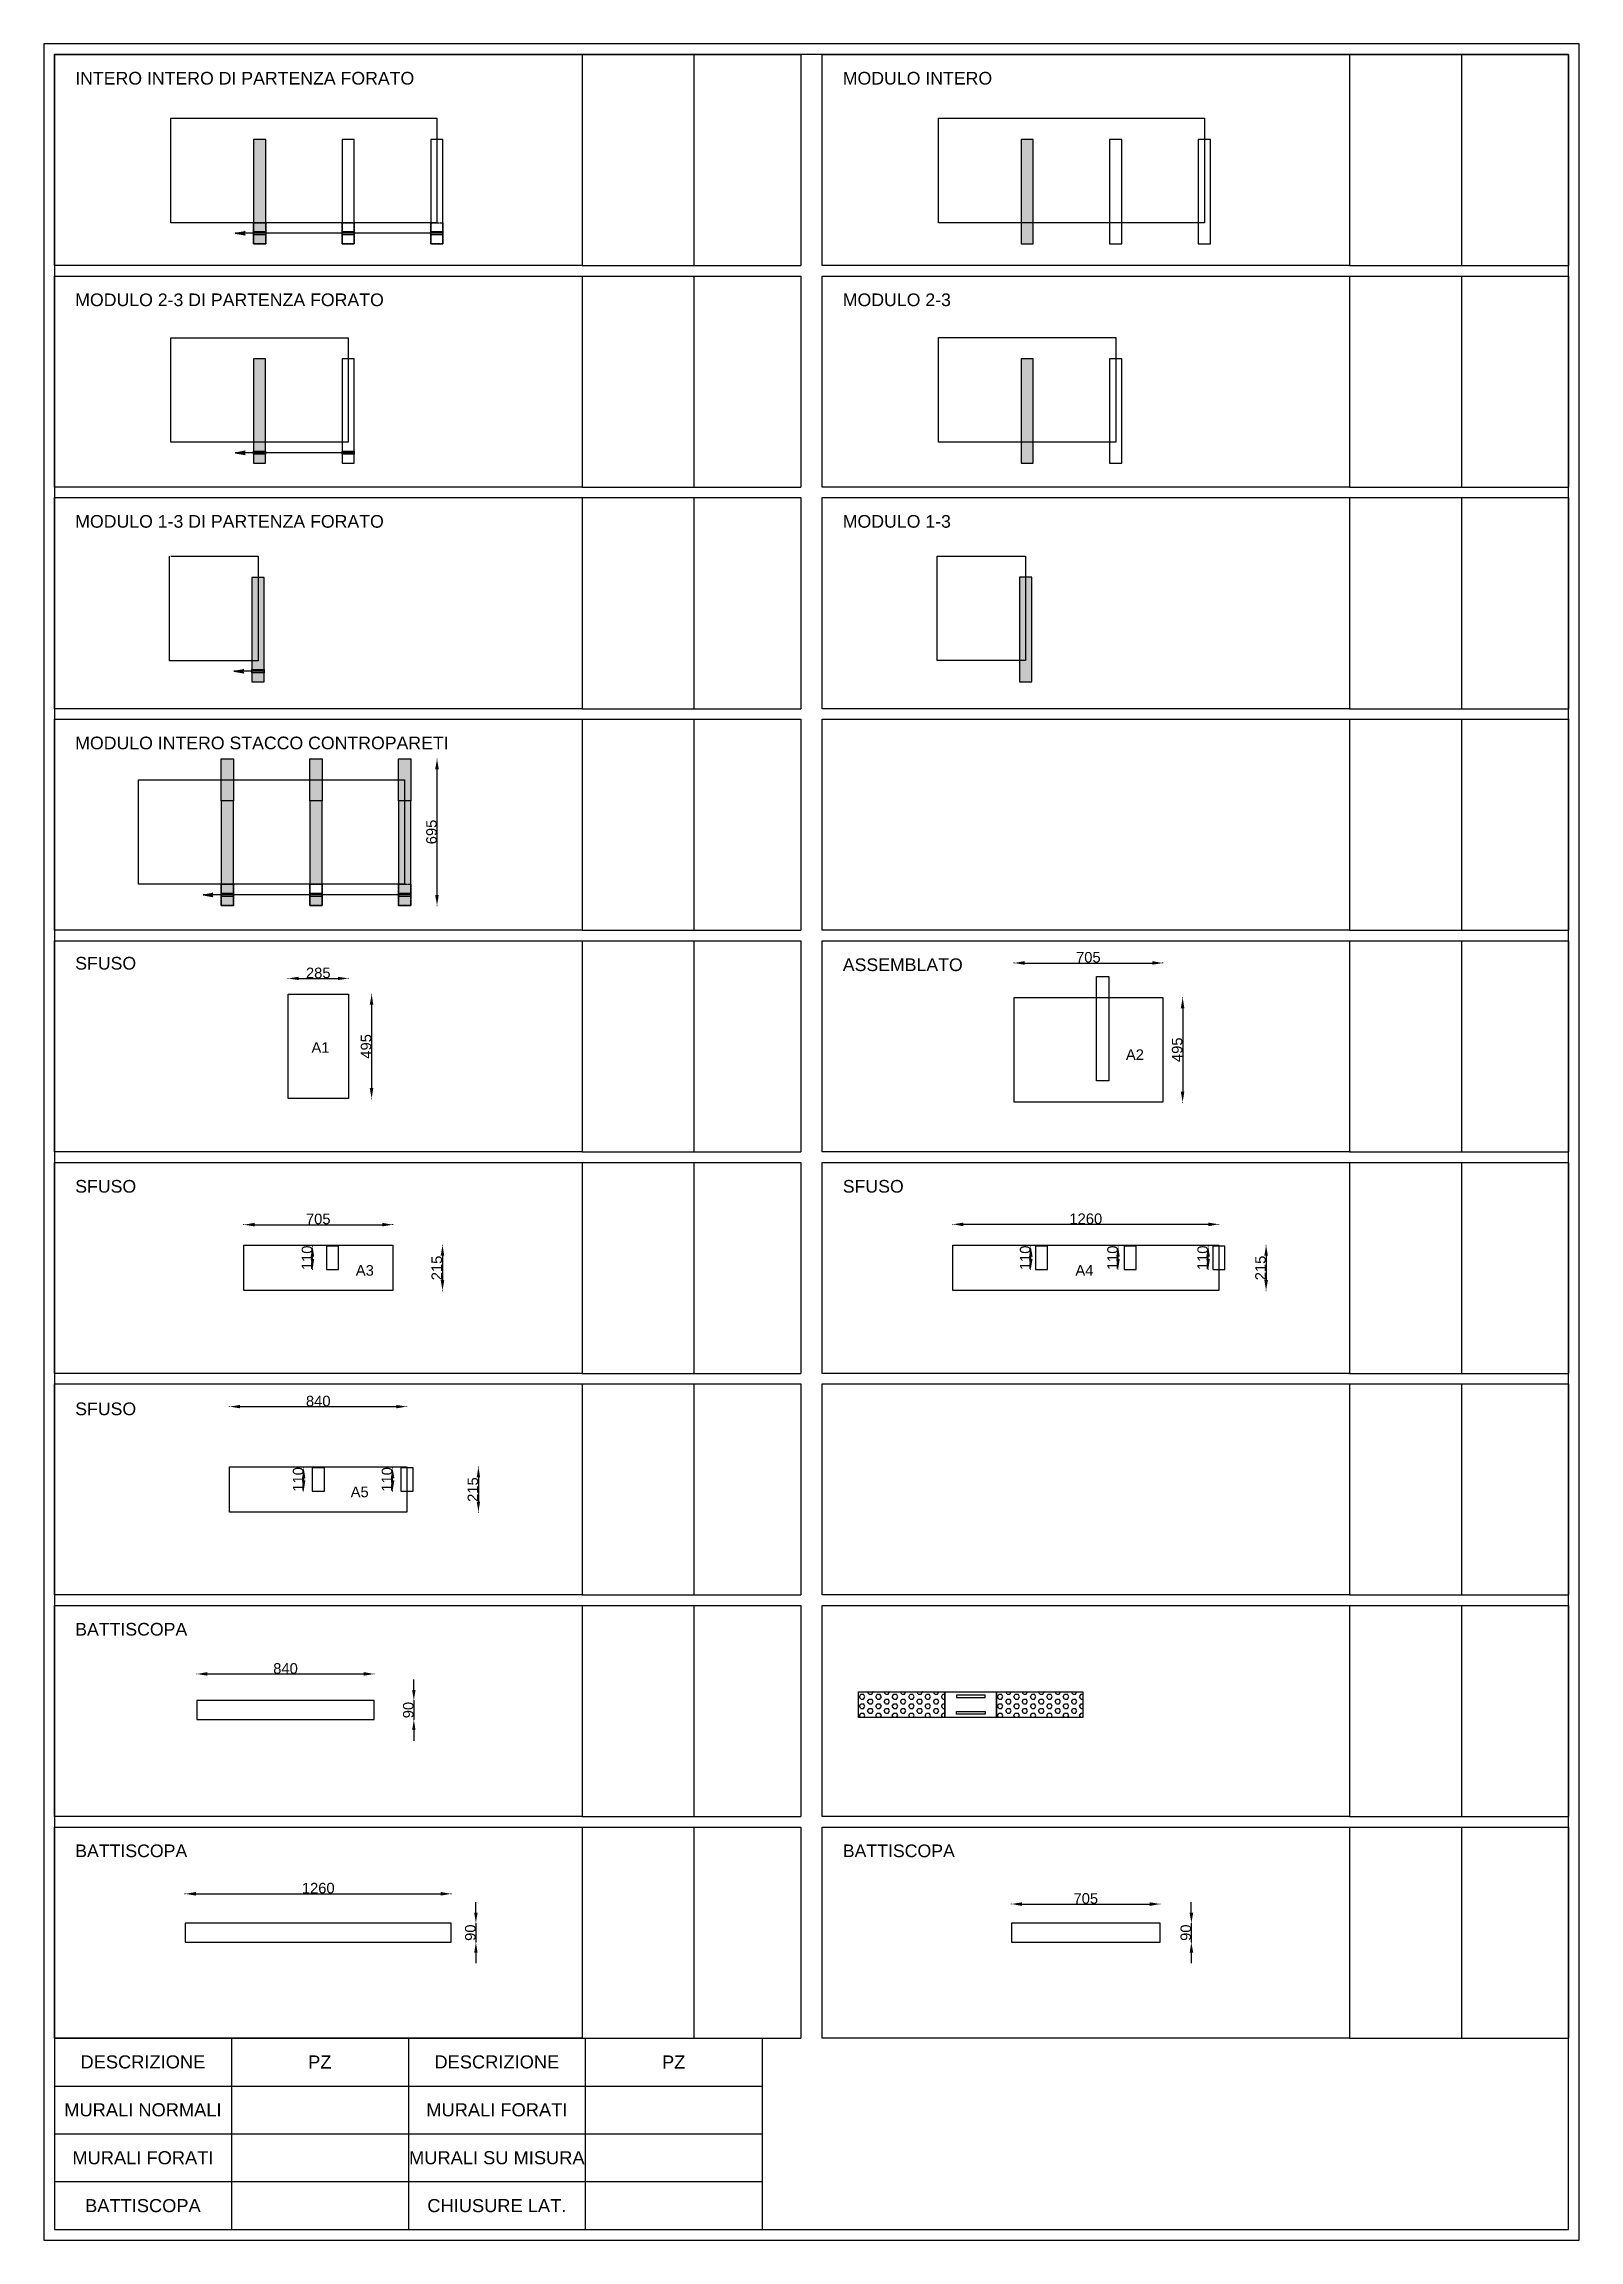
# Model space of a CAD drawing. Header units: millimetres. Extents: x -69675 to 28058, y -18677 to 10388.
# Drawn here: x 12447 to 19721, y -18677 to -8271 of the extents above; entities that cross this region are included whole.
import ezdxf

# ---------------------------------------------------------------- set-up
doc = ezdxf.new("R2010")
doc.units = ezdxf.units.MM
doc.linetypes.add('ACAD_ISO02W100', pattern=[15, 12, -3])
for name, color, linetype, true_color in [('- ACCESSORI', 7, 'Continuous', 0x242424), ('BATTISCOPA', 7, 'Continuous', 0x903373), ('DUETERZI', 7, 'Continuous', 0x009fdf), ('INTERI', 7, 'Continuous', 0x00b51a), ('MURALI', 7, 'Continuous', 0x766a5e), ('PEZZI SU MISURA', 7, 'Continuous', 0xbb1e10), ('UNTERZO', 7, 'Continuous', 0xd40f7d)]:
    doc.layers.add(name, color=color, linetype=linetype, true_color=true_color)
for name, color, linetype in [('- QUOTE', 7, 'Continuous'), ('DISTINTA PRODUZIONE', 7, 'Continuous'), ('MURALI CLIENTE', 8, 'ACAD_ISO02W100')]:
    doc.layers.add(name, color=color, linetype=linetype)
doc.styles.get("Standard").update_dxf_attribs({"font": 'arial.ttf'})
doc.dimstyles.new('ISO-25', dxfattribs={"dimtxt": 50, "dimasz": 50, "dimexe": 1.25, "dimexo": 0.625, "dimtad": 1, "dimdec": 0, "dimtxsty": 'Standard', "dimcen": 2.5, "dimadec": 0, "dimazin": 0, "dimtfac": 1, "dimtdec": 0, "dimtmove": 0, "dimatfit": 3, "dimfxl": 1, "dimfxlon": 1, "dimarcsym": 0})

msp = doc.modelspace()

# ---------------------------------------------------------------- texts
at = {"layer": 'DISTINTA PRODUZIONE', "attachment_point": 1}
for s, width, insert, char_height in [('INTERO INTERO DI PARTENZA FORATO', 2253.206, (12595.5, -8403.1), 60), ('MODULO INTERO', 2253.206, (16232.5, -8403.1), 60), ('MODULO 2-3 DI PARTENZA FORATO', 2253.206, (12595.5, -9453.1), 60), ('MODULO 2-3', 2253.206, (16232.5, -9453.1), 60), ('MODULO 1-3 DI PARTENZA FORATO', 2253.206, (12595.5, -10503.1), 60), ('MODULO 1-3', 2253.206, (16232.5, -10503.1), 60), ('MODULO INTERO STACCO CONTROPARETI', 2253.206, (12595.5, -11553.1), 60), ('SFUSO', 2253.206, (12595.5, -12596.9), 60), ('ASSEMBLATO', 2253.206, (16232.5, -12604), 60), ('A1', 389.083, (13715, -13001.2), 50), ('A2', 389.083, (17574, -13035.1), 50), ('A2', 389.083, (17574, -13035.1), 50), ('SFUSO', 2253.206, (12595.5, -13654), 60), ('SFUSO', 2253.206, (16232.5, -13654), 60), ('A3', 389.083, (13925, -14057.3), 50), ('A3', 389.083, (13925, -14057.3), 50), ('A4', 389.083, (17334.7, -14057.3), 50), ('A4', 389.083, (17334.7, -14057.3), 50), ('SFUSO', 2253.206, (12595.5, -14708.5), 60), ('A5', 389.083, (13900.7, -15107.3), 50), ('A5', 389.083, (13900.7, -15107.3), 50), ('BATTISCOPA', 2253.206, (12595.5, -15752.9), 60), ('BATTISCOPA', 2253.206, (12595.5, -16802.9), 60), ('BATTISCOPA', 2253.206, (16232.5, -16802.9), 60)]:
    msp.add_mtext_dynamic_manual_height_columns(s, width=width, gutter_width=1550.9, heights=[0], dxfattribs=dict(at, insert=insert, char_height=char_height))

# ---------------------------------------------------------------- blocks, each defined once
blk = doc.blocks.new('INTERO FORATO')
at = {"layer": 'MURALI', "transparency": 33554470}
h = blk.add_hatch(color=256, dxfattribs=at)
h.dxf.hatch_style = 1
h.paths.add_polyline_path([(449, -100), (420, -100), (420, -495), (391, -495), (391, -595), (449, -595)])
h.paths.add_polyline_path([(420, -100), (391, -100), (391, -495), (420, -495)])
at = {"layer": 'MURALI', "true_color": 0x636466, "transparency": 33554687}
h = blk.add_hatch(color=251, dxfattribs=at)
h.dxf.hatch_style = 1
h.paths.add_polyline_path([(342, -545), (305, -545), (352, -553)])
h.paths.add_polyline_path([(352, -537), (305, -545), (342, -545)])
blk.add_lwpolyline([(0, 0), (1260, 0), (1260, -495), (0, -495), (0, 0)])
at = {"layer": 'MURALI'}
for points in [[(391, -100), (391, -595), (449, -595), (449, -100), (391, -100)], [(811, -100), (811, -595), (869, -595), (869, -100), (811, -100)], [(1231, -100), (1231, -595), (1289, -595), (1289, -100), (1231, -100)]]:
    blk.add_lwpolyline(points, dxfattribs=at)
at = {"layer": 'MURALI', "color": 251, "true_color": 0x636466}
for points in [[(305, -545), (352, -537)], [(1289, -545), (305, -545)], [(305, -545), (352, -553)], [(352, -537), (342, -545), (352, -553)]]:
    blk.add_lwpolyline(points, dxfattribs=at)
at = {"layer": 'MURALI'}
for points in [[(391, -537), (449, -537), (449, -553), (391, -553)], [(811, -537), (869, -537), (869, -553), (811, -553)], [(1231, -537), (1289, -537), (1289, -553), (1231, -553)]]:
    blk.add_lwpolyline(points, close=True, dxfattribs=at)
at = {"layer": 'MURALI CLIENTE'}
for points in [[(391, -495), (449, -495), (449, -595), (391, -595)], [(811, -495), (869, -495), (869, -595), (811, -595)], [(1231, -495), (1289, -495), (1289, -595), (1231, -595)]]:
    blk.add_lwpolyline(points, close=True, dxfattribs=at)
blk = doc.blocks.new('2-3 FORATO')
at = {"true_color": 0x636466}
h = blk.add_hatch(color=251, dxfattribs=at)
h.dxf.hatch_style = 1
h.paths.add_polyline_path([(-186, -13436), (-223, -13436), (-176, -13444)])
h.paths.add_polyline_path([(-176, -13427), (-223, -13436), (-186, -13436)])
at = {"layer": 'MURALI', "transparency": 33554470}
h = blk.add_hatch(color=256, dxfattribs=at)
h.dxf.hatch_style = 1
h.paths.add_polyline_path([(-137, -13486), (-79, -13486)], flags=17)
h.paths.add_polyline_path([(-137, -13486), (-79, -13486), (-79, -12991), (-137, -12991)])
blk.add_lwpolyline([(-528, -12891), (312, -12891), (312, -13386), (-528, -13386), (-528, -12891)])
at = {"color": 251, "true_color": 0x636466}
for points in [[(-223, -13436), (-176, -13427)], [(341, -13436), (-223, -13436)], [(-223, -13436), (-176, -13444)], [(-176, -13427), (-186, -13436), (-176, -13444)]]:
    blk.add_lwpolyline(points, dxfattribs=at)
for points in [[(-137, -13428), (-79, -13428), (-79, -13443), (-137, -13443)], [(283, -13428), (341, -13428), (341, -13443), (283, -13443)]]:
    blk.add_lwpolyline(points, close=True)
at = {"layer": 'MURALI'}
for points in [[(-137, -12991), (-137, -13486), (-79, -13486), (-79, -12991), (-137, -12991)], [(283, -12991), (283, -13486), (341, -13486), (341, -12991), (283, -12991)]]:
    blk.add_lwpolyline(points, dxfattribs=at)
blk = doc.blocks.new('1-3 FORATO')
at = {"true_color": 0x636466}
h = blk.add_hatch(color=251, dxfattribs=at)
h.dxf.hatch_style = 1
h.paths.add_polyline_path([(1041, -13467), (1004, -13467), (1051, -13476)])
h.paths.add_polyline_path([(1051, -13459), (1004, -13467), (1041, -13467)])
at = {"layer": 'MURALI', "transparency": 33554470}
h = blk.add_hatch(color=256, dxfattribs=at)
h.dxf.hatch_style = 1
h.paths.add_polyline_path([(1090, -13518), (1148, -13518), (1148, -13023), (1119, -13023), (1119, -13418), (1090, -13418)])
h.paths.add_polyline_path([(1119, -13023), (1090, -13023), (1090, -13418), (1119, -13418)], flags=17)
blk.add_lwpolyline([(706, -12923), (1119, -12923), (1119, -13418), (699, -13418), (699, -12923)])
at = {"color": 251, "true_color": 0x636466}
for points in [[(1004, -13467), (1051, -13459)], [(1148, -13467), (1004, -13467)], [(1004, -13467), (1051, -13476)], [(1051, -13459), (1041, -13467), (1051, -13476)]]:
    blk.add_lwpolyline(points, dxfattribs=at)
blk.add_lwpolyline([(1090, -13460), (1148, -13460), (1148, -13475), (1090, -13475)], close=True)
at = {"layer": 'MURALI'}
blk.add_lwpolyline([(1090, -13023), (1090, -13518), (1148, -13518), (1148, -13023), (1090, -13023)], dxfattribs=at)
blk = doc.blocks.new('*T18')
at = {"layer": 'DISTINTA PRODUZIONE', "color": 0, "linetype": 'ByBlock', "lineweight": -2, "transparency": 16777216}
for p, q in [((0, 0), (1037, 0)), ((0, 0), (0, -1000)), ((530, 0), (530, -1000)), ((1037, 0), (1037, -1000)), ((0, -1000), (1037, -1000))]:
    blk.add_line(p, q, dxfattribs=at)
blk = doc.blocks.new('*T19')
at = {"layer": 'DISTINTA PRODUZIONE', "color": 0, "linetype": 'ByBlock', "lineweight": -2, "transparency": 16777216}
for p, q in [((0, 0), (1037, 0)), ((0, 0), (0, -1000)), ((530, 0), (530, -1000)), ((1037, 0), (1037, -1000)), ((0, -1000), (1037, -1000))]:
    blk.add_line(p, q, dxfattribs=at)
blk = doc.blocks.new('*T20')
at = {"layer": 'DISTINTA PRODUZIONE', "color": 0, "linetype": 'ByBlock', "lineweight": -2, "transparency": 16777216}
for p, q in [((0, 0), (1037, 0)), ((0, 0), (0, -1000)), ((530, 0), (530, -1000)), ((1037, 0), (1037, -1000)), ((0, -1000), (1037, -1000))]:
    blk.add_line(p, q, dxfattribs=at)
blk = doc.blocks.new('DUETERZI')
at = {"layer": 'MURALI', "transparency": 33554470}
h = blk.add_hatch(color=256, dxfattribs=at)
h.dxf.hatch_style = 1
h.paths.add_polyline_path([(377, -595), (435, -595)], flags=17)
h.paths.add_polyline_path([(377, -595), (435, -595), (435, -100), (377, -100)])
blk.add_lwpolyline([(-14, 0), (826, 0), (826, -495), (-14, -495), (-14, 0)])
at = {"layer": 'MURALI'}
for points in [[(377, -100), (377, -595), (435, -595), (435, -100), (377, -100)], [(797, -100), (797, -595), (855, -595), (855, -100), (797, -100)]]:
    blk.add_lwpolyline(points, dxfattribs=at)
blk = doc.blocks.new('UNTERZO')
at = {"layer": 'MURALI', "transparency": 33554470}
h = blk.add_hatch(color=256, dxfattribs=at)
h.dxf.hatch_style = 1
h.paths.add_polyline_path([(384, -595), (442, -595), (442, -100), (413, -100), (413, -495), (384, -495)])
h.paths.add_polyline_path([(413, -100), (384, -100), (384, -495), (413, -495)], flags=17)
blk.add_lwpolyline([(-7, 0), (413, 0), (413, -495), (-7, -495), (-7, 0)])
at = {"layer": 'MURALI'}
blk.add_lwpolyline([(384, -100), (384, -595), (442, -595), (442, -100), (384, -100)], dxfattribs=at)
blk = doc.blocks.new('INTERO')
at = {"layer": 'MURALI', "transparency": 33554470}
h = blk.add_hatch(color=256, dxfattribs=at)
h.dxf.hatch_style = 1
h.paths.add_polyline_path([(428, -100), (399, -100), (399, -495), (370, -495), (370, -595), (428, -595)])
h.paths.add_polyline_path([(399, -100), (370, -100), (370, -495), (399, -495)])
blk.add_lwpolyline([(-21, 0), (1239, 0), (1239, -495), (-21, -495), (-21, 0)])
at = {"layer": 'MURALI'}
for points in [[(370, -100), (370, -595), (428, -595), (428, -100), (370, -100)], [(790, -100), (790, -595), (848, -595), (848, -100), (790, -100)], [(1210, -100), (1210, -595), (1268, -595), (1268, -100), (1210, -100)]]:
    blk.add_lwpolyline(points, dxfattribs=at)
blk = doc.blocks.new('*T21')
at = {"layer": 'DISTINTA PRODUZIONE', "color": 0, "linetype": 'ByBlock', "lineweight": -2, "transparency": 16777216}
for p, q in [((0, 0), (1037, 0)), ((0, 0), (0, -1000)), ((530, 0), (530, -1000)), ((1037, 0), (1037, -1000)), ((0, -1000), (1037, -1000))]:
    blk.add_line(p, q, dxfattribs=at)
blk = doc.blocks.new('*T22')
at = {"layer": 'DISTINTA PRODUZIONE', "color": 0, "linetype": 'ByBlock', "lineweight": -2, "transparency": 16777216}
for p, q in [((0, 0), (1037, 0)), ((0, 0), (0, -1000)), ((530, 0), (530, -1000)), ((1037, 0), (1037, -1000)), ((0, -1000), (1037, -1000))]:
    blk.add_line(p, q, dxfattribs=at)
blk = doc.blocks.new('*T23')
at = {"layer": 'DISTINTA PRODUZIONE', "color": 0, "linetype": 'ByBlock', "lineweight": -2, "transparency": 16777216}
for p, q in [((0, 0), (1037, 0)), ((0, 0), (0, -1000)), ((530, 0), (530, -1000)), ((1037, 0), (1037, -1000)), ((0, -1000), (1037, -1000))]:
    blk.add_line(p, q, dxfattribs=at)
blk = doc.blocks.new('*T24')
at = {"layer": 'DISTINTA PRODUZIONE', "color": 0, "linetype": 'ByBlock', "lineweight": -2, "transparency": 16777216}
for p, q in [((0, 0), (1037, 0)), ((0, 0), (0, -1000)), ((530, 0), (530, -1000)), ((1037, 0), (1037, -1000)), ((0, -1000), (1037, -1000))]:
    blk.add_line(p, q, dxfattribs=at)
blk = doc.blocks.new('*T25')
at = {"layer": 'DISTINTA PRODUZIONE', "color": 0, "linetype": 'ByBlock', "lineweight": -2, "transparency": 16777216}
for p, q in [((0, 0), (1037, 0)), ((0, 0), (0, -1000)), ((530, 0), (530, -1000)), ((1037, 0), (1037, -1000)), ((0, -1000), (1037, -1000))]:
    blk.add_line(p, q, dxfattribs=at)
blk = doc.blocks.new('*T26')
at = {"layer": 'DISTINTA PRODUZIONE', "color": 0, "linetype": 'ByBlock', "lineweight": -2, "transparency": 16777216}
for p, q in [((0, 0), (1037, 0)), ((0, 0), (0, -1000)), ((530, 0), (530, -1000)), ((1037, 0), (1037, -1000)), ((0, -1000), (1037, -1000))]:
    blk.add_line(p, q, dxfattribs=at)
at = {"layer": 'DISTINTA PRODUZIONE', "color": 0, "transparency": 16777216, "insert": (528, -2), "char_height": 4.5, "width": 526.77, "attachment_point": 3}
blk.add_mtext('1', dxfattribs=at)
blk = doc.blocks.new('*T27')
at = {"layer": 'DISTINTA PRODUZIONE', "color": 0, "linetype": 'ByBlock', "lineweight": -2, "transparency": 16777216}
for p, q in [((0, 0), (1037, 0)), ((0, 0), (0, -1000)), ((530, 0), (530, -1000)), ((1037, 0), (1037, -1000)), ((0, -1000), (1037, -1000))]:
    blk.add_line(p, q, dxfattribs=at)
blk = doc.blocks.new('*T28')
at = {"layer": 'DISTINTA PRODUZIONE', "color": 0, "linetype": 'ByBlock', "lineweight": -2, "transparency": 16777216}
for p, q in [((0, 0), (1037, 0)), ((0, 0), (0, -1000)), ((530, 0), (530, -1000)), ((1037, 0), (1037, -1000)), ((0, -1000), (1037, -1000))]:
    blk.add_line(p, q, dxfattribs=at)
blk = doc.blocks.new('*T29')
at = {"layer": 'DISTINTA PRODUZIONE', "color": 0, "linetype": 'ByBlock', "lineweight": -2, "transparency": 16777216}
for p, q in [((0, 0), (1037, 0)), ((0, 0), (0, -1000)), ((530, 0), (530, -1000)), ((1037, 0), (1037, -1000)), ((0, -1000), (1037, -1000))]:
    blk.add_line(p, q, dxfattribs=at)
blk = doc.blocks.new('*T30')
at = {"layer": 'DISTINTA PRODUZIONE', "color": 0, "linetype": 'ByBlock', "lineweight": -2, "transparency": 16777216}
for p, q in [((0, 0), (1037, 0)), ((0, 0), (0, -1000)), ((530, 0), (530, -1000)), ((1037, 0), (1037, -1000)), ((0, -1000), (1037, -1000))]:
    blk.add_line(p, q, dxfattribs=at)
blk = doc.blocks.new('*T31')
at = {"layer": 'DISTINTA PRODUZIONE', "color": 0, "linetype": 'ByBlock', "lineweight": -2, "transparency": 16777216}
for p, q in [((0, 0), (1037, 0)), ((0, 0), (0, -1000)), ((530, 0), (530, -1000)), ((1037, 0), (1037, -1000)), ((0, -1000), (1037, -1000))]:
    blk.add_line(p, q, dxfattribs=at)
blk = doc.blocks.new('*T32')
at = {"layer": 'DISTINTA PRODUZIONE', "color": 0, "linetype": 'ByBlock', "lineweight": -2, "transparency": 16777216}
for p, q in [((0, 0), (1037, 0)), ((0, 0), (0, -1000)), ((530, 0), (530, -1000)), ((1037, 0), (1037, -1000)), ((0, -1000), (1037, -1000))]:
    blk.add_line(p, q, dxfattribs=at)
blk = doc.blocks.new('*T34')
at = {"layer": 'DISTINTA PRODUZIONE', "color": 0, "linetype": 'ByBlock', "lineweight": -2, "transparency": 16777216}
for p, q in [((0, 0), (1037, 0)), ((0, 0), (0, -1000)), ((530, 0), (530, -1000)), ((1037, 0), (1037, -1000)), ((0, -1000), (1037, -1000))]:
    blk.add_line(p, q, dxfattribs=at)
blk = doc.blocks.new('*T35')
at = {"layer": 'DISTINTA PRODUZIONE', "color": 0, "linetype": 'ByBlock', "lineweight": -2, "transparency": 16777216}
for p, q in [((0, 0), (3353, 0)), ((0, 0), (0, -907)), ((838, 0), (838, -907)), ((1677, 0), (1677, -907)), ((2515, 0), (2515, -907)), ((3353, 0), (3353, -907)), ((0, -227), (3353, -227)), ((0, -453), (3353, -453)), ((0, -680), (3353, -680)), ((0, -907), (3353, -907))]:
    blk.add_line(p, q, dxfattribs=at)
at = {"layer": 'DISTINTA PRODUZIONE', "color": 0, "transparency": 16777216, "width": 834.57, "attachment_point": 5}
for s, insert, char_height in [('DESCRIZIONE', (419, -113), 61.95), ('PZ', (1257, -113), 61.9), ('DESCRIZIONE', (2096, -113), 61.95), ('PZ', (2934, -113), 61.9), ('MURALI NORMALI', (419, -340), 61.95), ('MURALI FORATI', (2096, -340), 61.95), ('MURALI FORATI', (419, -567), 61.95), ('MURALI SU MISURA', (2096, -567), 61.95), ('BATTISCOPA', (419, -794), 61.9), ('CHIUSURE LAT.', (2096, -794), 61.95)]:
    blk.add_mtext(s, dxfattribs=dict(at, insert=insert, char_height=char_height))
blk = doc.blocks.new('*T36')
at = {"layer": 'DISTINTA PRODUZIONE', "color": 0, "linetype": 'ByBlock', "lineweight": -2, "transparency": 16777216}
for p, q in [((0, 0), (1037, 0)), ((0, 0), (0, -1000)), ((530, 0), (530, -1000)), ((1037, 0), (1037, -1000)), ((0, -1000), (1037, -1000))]:
    blk.add_line(p, q, dxfattribs=at)
blk = doc.blocks.new('*T38')
at = {"layer": 'DISTINTA PRODUZIONE', "color": 0, "linetype": 'ByBlock', "lineweight": -2, "transparency": 16777216}
for p, q in [((0, 0), (1037, 0)), ((0, 0), (0, -1000)), ((530, 0), (530, -1000)), ((1037, 0), (1037, -1000)), ((0, -1000), (1037, -1000))]:
    blk.add_line(p, q, dxfattribs=at)
blk = doc.blocks.new('*D50')
at = {"layer": '- QUOTE', "color": 0, "lineweight": -2, "transparency": 16777216}
for p, q in [((13605, -12700), (13605, -12698)), ((13655, -12699), (13840, -12699)), ((13890, -12700), (13890, -12698))]:
    blk.add_line(p, q, dxfattribs=at)
at = {"layer": '- QUOTE', "color": 0, "transparency": 16777216}
for points in [[(13655, -12691), (13655, -12707), (13605, -12699)], [(13840, -12691), (13840, -12707), (13890, -12699)]]:
    blk.add_solid(points, dxfattribs=at)
at = {"layer": 'Defpoints', "color": 0, "transparency": 16777216}
for p in [(13605, -12773), (13890, -12699), (13890, -12773)]:
    blk.add_point(p, dxfattribs=at)
at = {"layer": '- QUOTE', "color": 0, "transparency": 16777216, "insert": (13747, -12673), "char_height": 50, "attachment_point": 5}
blk.add_mtext('285', dxfattribs=at)
blk = doc.blocks.new('*D51')
at = {"layer": '- QUOTE', "color": 0, "lineweight": -2, "transparency": 16777216}
for p, q in [((13999, -12773), (14001, -12773)), ((14000, -12823), (14000, -13218)), ((13999, -13268), (14001, -13268))]:
    blk.add_line(p, q, dxfattribs=at)
at = {"layer": '- QUOTE', "color": 0, "transparency": 16777216}
for points in [[(13991, -12823), (14008, -12823), (14000, -12773)], [(13991, -13218), (14008, -13218), (14000, -13268)]]:
    blk.add_solid(points, dxfattribs=at)
at = {"layer": 'Defpoints', "color": 0, "transparency": 16777216}
for p in [(13890, -12773), (13890, -13268), (14000, -13268)]:
    blk.add_point(p, dxfattribs=at)
at = {"layer": '- QUOTE', "color": 0, "transparency": 16777216, "insert": (13974, -13021), "char_height": 50, "attachment_point": 5, "rotation": 90}
blk.add_mtext('495', dxfattribs=at)
blk = doc.blocks.new('*D52')
at = {"layer": '- QUOTE', "color": 0, "lineweight": -2, "transparency": 16777216}
for p, q in [((17044, -12627), (17044, -12624)), ((17094, -12626), (17699, -12626)), ((17749, -12627), (17749, -12624))]:
    blk.add_line(p, q, dxfattribs=at)
at = {"layer": '- QUOTE', "color": 0, "transparency": 16777216}
for points in [[(17094, -12617), (17094, -12634), (17044, -12626)], [(17699, -12617), (17699, -12634), (17749, -12626)]]:
    blk.add_solid(points, dxfattribs=at)
at = {"layer": 'Defpoints', "color": 0, "transparency": 16777216}
for p in [(17749, -12626), (17044, -12698), (17749, -12698)]:
    blk.add_point(p, dxfattribs=at)
at = {"layer": '- QUOTE', "color": 0, "transparency": 16777216, "insert": (17396, -12599), "char_height": 50, "attachment_point": 5}
blk.add_mtext('705', dxfattribs=at)
blk = doc.blocks.new('*D53')
at = {"layer": '- QUOTE', "color": 0, "lineweight": -2, "transparency": 16777216}
for p, q in [((17842, -12790), (17844, -12790)), ((17843, -12840), (17843, -13235)), ((17842, -13285), (17844, -13285))]:
    blk.add_line(p, q, dxfattribs=at)
at = {"layer": '- QUOTE', "color": 0, "transparency": 16777216}
for points in [[(17834, -12840), (17851, -12840), (17843, -12790)], [(17834, -13235), (17851, -13235), (17843, -13285)]]:
    blk.add_solid(points, dxfattribs=at)
at = {"layer": 'Defpoints', "color": 0, "transparency": 16777216}
for p in [(17749, -12790), (17749, -13285), (17843, -13285)]:
    blk.add_point(p, dxfattribs=at)
at = {"layer": '- QUOTE', "color": 0, "transparency": 16777216, "insert": (17817, -13037), "char_height": 50, "attachment_point": 5, "rotation": 90}
blk.add_mtext('495', dxfattribs=at)
blk = doc.blocks.new('*D54')
at = {"layer": '- QUOTE', "color": 0, "lineweight": -2, "transparency": 16777216}
for p, q in [((13395, -13867), (13395, -13864)), ((13445, -13866), (14050, -13866)), ((14100, -13867), (14100, -13864))]:
    blk.add_line(p, q, dxfattribs=at)
at = {"layer": '- QUOTE', "color": 0, "transparency": 16777216}
for points in [[(13445, -13857), (13445, -13874), (13395, -13866)], [(14050, -13857), (14050, -13874), (14100, -13866)]]:
    blk.add_solid(points, dxfattribs=at)
at = {"layer": 'Defpoints', "color": 0, "transparency": 16777216}
for p in [(14100, -13866), (13395, -13963), (14100, -13963)]:
    blk.add_point(p, dxfattribs=at)
at = {"layer": '- QUOTE', "color": 0, "transparency": 16777216, "insert": (13747, -13839), "char_height": 50, "attachment_point": 5}
blk.add_mtext('705', dxfattribs=at)
blk = doc.blocks.new('*D55')
at = {"layer": '- QUOTE', "color": 0, "lineweight": -2, "transparency": 16777216}
for p, q in [((14335, -13963), (14337, -13963)), ((14336, -14013), (14336, -14128)), ((14335, -14178), (14337, -14178))]:
    blk.add_line(p, q, dxfattribs=at)
at = {"layer": '- QUOTE', "color": 0, "transparency": 16777216}
for points in [[(14327, -14013), (14344, -14013), (14336, -13963)], [(14327, -14128), (14344, -14128), (14336, -14178)]]:
    blk.add_solid(points, dxfattribs=at)
at = {"layer": 'Defpoints', "color": 0, "transparency": 16777216}
for p in [(14215, -13963), (14215, -14178), (14336, -14178)]:
    blk.add_point(p, dxfattribs=at)
at = {"layer": '- QUOTE', "color": 0, "transparency": 16777216, "insert": (14309, -14071), "char_height": 50, "attachment_point": 5, "rotation": 90}
blk.add_mtext('215', dxfattribs=at)
blk = doc.blocks.new('*D56')
at = {"layer": '- QUOTE', "color": 0, "lineweight": -2, "transparency": 16777216}
for p, q in [((16754, -13865), (16754, -13863)), ((16804, -13864), (17964, -13864)), ((18014, -13865), (18014, -13863))]:
    blk.add_line(p, q, dxfattribs=at)
at = {"layer": '- QUOTE', "color": 0, "transparency": 16777216}
for points in [[(16804, -13856), (16804, -13873), (16754, -13864)], [(17964, -13856), (17964, -13873), (18014, -13864)]]:
    blk.add_solid(points, dxfattribs=at)
at = {"layer": 'Defpoints', "color": 0, "transparency": 16777216}
for p in [(18014, -13864), (16754, -13963), (18014, -13963)]:
    blk.add_point(p, dxfattribs=at)
at = {"layer": '- QUOTE', "color": 0, "transparency": 16777216, "insert": (17384, -13838), "char_height": 50, "attachment_point": 5}
blk.add_mtext('1260', dxfattribs=at)
blk = doc.blocks.new('*D57')
at = {"layer": '- QUOTE', "color": 0, "lineweight": -2, "transparency": 16777216}
for p, q in [((18237, -13963), (18239, -13963)), ((18238, -14013), (18238, -14128)), ((18237, -14178), (18239, -14178))]:
    blk.add_line(p, q, dxfattribs=at)
at = {"layer": '- QUOTE', "color": 0, "transparency": 16777216}
for points in [[(18230, -14013), (18247, -14013), (18238, -13963)], [(18230, -14128), (18247, -14128), (18238, -14178)]]:
    blk.add_solid(points, dxfattribs=at)
at = {"layer": 'Defpoints', "color": 0, "transparency": 16777216}
for p in [(18165, -13963), (18165, -14178), (18238, -14178)]:
    blk.add_point(p, dxfattribs=at)
at = {"layer": '- QUOTE', "color": 0, "transparency": 16777216, "insert": (18212, -14071), "char_height": 50, "attachment_point": 5, "rotation": 90}
blk.add_mtext('215', dxfattribs=at)
blk = doc.blocks.new('*D59')
at = {"layer": '- QUOTE', "color": 0, "lineweight": -2, "transparency": 16777216}
for p, q in [((14505, -15013), (14507, -15013)), ((14506, -15063), (14506, -15178)), ((14505, -15228), (14507, -15228))]:
    blk.add_line(p, q, dxfattribs=at)
at = {"layer": '- QUOTE', "color": 0, "transparency": 16777216}
for points in [[(14498, -15063), (14514, -15063), (14506, -15013)], [(14498, -15178), (14514, -15178), (14506, -15228)]]:
    blk.add_solid(points, dxfattribs=at)
at = {"layer": 'Defpoints', "color": 0, "transparency": 16777216}
for p in [(14418, -15013), (14418, -15228), (14506, -15228)]:
    blk.add_point(p, dxfattribs=at)
at = {"layer": '- QUOTE', "color": 0, "transparency": 16777216, "insert": (14480, -15121), "char_height": 50, "attachment_point": 5, "rotation": 90}
blk.add_mtext('215', dxfattribs=at)
blk = doc.blocks.new('*D58')
at = {"layer": '- QUOTE', "color": 0, "lineweight": -2, "transparency": 16777216}
for p, q in [((13327, -14729), (13327, -14727)), ((13377, -14728), (14117, -14728)), ((14167, -14729), (14167, -14727))]:
    blk.add_line(p, q, dxfattribs=at)
at = {"layer": '- QUOTE', "color": 0, "transparency": 16777216}
for points in [[(13377, -14720), (13377, -14736), (13327, -14728)], [(14117, -14720), (14117, -14736), (14167, -14728)]]:
    blk.add_solid(points, dxfattribs=at)
at = {"layer": 'Defpoints', "color": 0, "transparency": 16777216}
for p in [(14167, -14728), (13327, -14813), (14167, -14813)]:
    blk.add_point(p, dxfattribs=at)
at = {"layer": '- QUOTE', "color": 0, "transparency": 16777216, "insert": (13747, -14702), "char_height": 50, "attachment_point": 5}
blk.add_mtext('840', dxfattribs=at)
blk = doc.blocks.new('*D60')
at = {"layer": '- QUOTE', "color": 0, "lineweight": -2, "transparency": 16777216}
for p, q in [((13172, -15996), (13172, -15994)), ((13222, -15995), (13962, -15995)), ((14012, -15996), (14012, -15994))]:
    blk.add_line(p, q, dxfattribs=at)
at = {"layer": '- QUOTE', "color": 0, "transparency": 16777216}
for points in [[(13222, -15986), (13222, -16003), (13172, -15995)], [(13962, -15986), (13962, -16003), (14012, -15995)]]:
    blk.add_solid(points, dxfattribs=at)
at = {"layer": 'Defpoints', "color": 0, "transparency": 16777216}
for p in [(14012, -15995), (13172, -16121), (14012, -16121)]:
    blk.add_point(p, dxfattribs=at)
at = {"layer": '- QUOTE', "color": 0, "transparency": 16777216, "insert": (13592, -15969), "char_height": 50, "attachment_point": 5}
blk.add_mtext('840', dxfattribs=at)
blk = doc.blocks.new('*D61')
at = {"layer": '- QUOTE', "color": 0, "lineweight": -2, "transparency": 16777216}
for p, q in [((14200, -16071), (14200, -16021)), ((14199, -16121), (14201, -16121)), ((14200, -16121), (14200, -16211)), ((14199, -16211), (14201, -16211)), ((14200, -16261), (14200, -16311))]:
    blk.add_line(p, q, dxfattribs=at)
at = {"layer": '- QUOTE', "color": 0, "transparency": 16777216}
for points in [[(14192, -16071), (14208, -16071), (14200, -16121)], [(14192, -16261), (14208, -16261), (14200, -16211)]]:
    blk.add_solid(points, dxfattribs=at)
at = {"layer": 'Defpoints', "color": 0, "transparency": 16777216}
for p in [(14012, -16121), (14012, -16211), (14200, -16211)]:
    blk.add_point(p, dxfattribs=at)
at = {"layer": '- QUOTE', "color": 0, "transparency": 16777216, "insert": (14174, -16166), "char_height": 50, "attachment_point": 5, "rotation": 90}
blk.add_mtext('90', dxfattribs=at)
blk = doc.blocks.new('*D62')
at = {"layer": '- QUOTE', "color": 0, "lineweight": -2, "transparency": 16777216}
for p, q in [((13117, -17038), (13117, -17035)), ((13167, -17037), (14327, -17037)), ((14377, -17038), (14377, -17035))]:
    blk.add_line(p, q, dxfattribs=at)
at = {"layer": '- QUOTE', "color": 0, "transparency": 16777216}
for points in [[(13167, -17028), (13167, -17045), (13117, -17037)], [(14327, -17028), (14327, -17045), (14377, -17037)]]:
    blk.add_solid(points, dxfattribs=at)
at = {"layer": 'Defpoints', "color": 0, "transparency": 16777216}
for p in [(14377, -17037), (13117, -17176), (14377, -17176)]:
    blk.add_point(p, dxfattribs=at)
at = {"layer": '- QUOTE', "color": 0, "transparency": 16777216, "insert": (13747, -17010), "char_height": 50, "attachment_point": 5}
blk.add_mtext('1260', dxfattribs=at)
blk = doc.blocks.new('*D63')
at = {"layer": '- QUOTE', "color": 0, "lineweight": -2, "transparency": 16777216}
for p, q in [((14494, -17126), (14494, -17076)), ((14493, -17176), (14495, -17176)), ((14493, -17266), (14495, -17266)), ((14494, -17176), (14494, -17266)), ((14494, -17316), (14494, -17366))]:
    blk.add_line(p, q, dxfattribs=at)
at = {"layer": '- QUOTE', "color": 0, "transparency": 16777216}
for points in [[(14486, -17126), (14502, -17126), (14494, -17176)], [(14486, -17316), (14502, -17316), (14494, -17266)]]:
    blk.add_solid(points, dxfattribs=at)
at = {"layer": 'Defpoints', "color": 0, "transparency": 16777216}
for p in [(14377, -17176), (14377, -17266), (14494, -17266)]:
    blk.add_point(p, dxfattribs=at)
at = {"layer": '- QUOTE', "color": 0, "transparency": 16777216, "insert": (14468, -17221), "char_height": 50, "attachment_point": 5, "rotation": 90}
blk.add_mtext('90', dxfattribs=at)
blk = doc.blocks.new('*D64')
at = {"layer": '- QUOTE', "color": 0, "lineweight": -2, "transparency": 16777216}
for p, q in [((17032, -17086), (17032, -17084)), ((17082, -17085), (17687, -17085)), ((17737, -17086), (17737, -17084))]:
    blk.add_line(p, q, dxfattribs=at)
at = {"layer": '- QUOTE', "color": 0, "transparency": 16777216}
for points in [[(17082, -17077), (17082, -17094), (17032, -17085)], [(17687, -17077), (17687, -17094), (17737, -17085)]]:
    blk.add_solid(points, dxfattribs=at)
at = {"layer": 'Defpoints', "color": 0, "transparency": 16777216}
for p in [(17737, -17085), (17032, -17176), (17737, -17176)]:
    blk.add_point(p, dxfattribs=at)
at = {"layer": '- QUOTE', "color": 0, "transparency": 16777216, "insert": (17384, -17059), "char_height": 50, "attachment_point": 5}
blk.add_mtext('705', dxfattribs=at)
blk = doc.blocks.new('*D65')
at = {"layer": '- QUOTE', "color": 0, "lineweight": -2, "transparency": 16777216}
for p, q in [((17884, -17126), (17884, -17076)), ((17883, -17176), (17885, -17176)), ((17883, -17266), (17885, -17266)), ((17884, -17176), (17884, -17266)), ((17884, -17316), (17884, -17366))]:
    blk.add_line(p, q, dxfattribs=at)
at = {"layer": '- QUOTE', "color": 0, "transparency": 16777216}
for points in [[(17876, -17126), (17893, -17126), (17884, -17176)], [(17876, -17316), (17893, -17316), (17884, -17266)]]:
    blk.add_solid(points, dxfattribs=at)
at = {"layer": 'Defpoints', "color": 0, "transparency": 16777216}
for p in [(17737, -17176), (17737, -17266), (17884, -17266)]:
    blk.add_point(p, dxfattribs=at)
at = {"layer": '- QUOTE', "color": 0, "transparency": 16777216, "insert": (17858, -17221), "char_height": 50, "attachment_point": 5, "rotation": 90}
blk.add_mtext('90', dxfattribs=at)
blk = doc.blocks.new('STAFFA DISTANZIALE')
at = {"layer": '- ACCESSORI', "transparency": 33554687}
h = blk.add_hatch(dxfattribs=at)
h.set_pattern_fill('HEX', color=256)
h.set_pattern_definition([(0, (11897.034, 9102.8884), (0, 5.4992613), [3.175, -6.35]), (120, (11897.034, 9102.8884), (-4.7625, -2.7496307), [3.175, -6.35]), (60, (11900.209, 9102.8884), (-4.7625, 2.7496307), [3.175, -6.35])])
h.paths.add_polyline_path([(-30, 15), (-130, 15), (-130, -15), (-30, -15)])
h = blk.add_hatch(dxfattribs=at)
h.set_pattern_fill('HEX', color=256)
h.set_pattern_definition([(0, (12057.034, 9102.8884), (0, 5.4992613), [3.175, -6.35]), (120, (12057.034, 9102.8884), (-4.7625, -2.7496307), [3.175, -6.35]), (60, (12060.209, 9102.8884), (-4.7625, 2.7496307), [3.175, -6.35])])
h.paths.add_polyline_path([(130, 15), (30, 15), (30, -15), (130, -15)])
at = {"layer": '- ACCESSORI'}
for points in [[(-130, 15), (-30, 15), (-30, -15), (-130, -15), (-130, 15)], [(-30, 15), (30, 15), (30, -15), (-30, -15), (-30, 15)], [(30, 15), (130, 15), (130, -15), (30, -15), (30, 15)]]:
    blk.add_lwpolyline(points, dxfattribs=at)
for points in [[(-16.6, 8.1), (16.6, 8.1), (16.6, 11), (-16.6, 11)], [(-16.6, -8.1), (16.6, -8.1), (16.6, -11), (-16.6, -11)]]:
    blk.add_lwpolyline(points, close=True, dxfattribs=at)
blk = doc.blocks.new('*D66')
at = {"layer": '- QUOTE', "color": 0, "lineweight": -2, "transparency": 16777216}
for p, q in [((13721, -13968), (13718, -13968)), ((13720, -14028), (13720, -14018)), ((13721, -14078), (13718, -14078))]:
    blk.add_line(p, q, dxfattribs=at)
at = {"layer": '- QUOTE', "color": 0, "transparency": 16777216}
for points in [[(13711, -14018), (13728, -14018), (13720, -13968)], [(13711, -14028), (13728, -14028), (13720, -14078)]]:
    blk.add_solid(points, dxfattribs=at)
at = {"layer": 'Defpoints', "color": 0, "transparency": 16777216}
for p in [(13720, -13968), (13844, -13968), (13844, -14078)]:
    blk.add_point(p, dxfattribs=at)
at = {"layer": '- QUOTE', "color": 0, "transparency": 16777216, "insert": (13694, -14023), "char_height": 50, "attachment_point": 5, "rotation": 90}
blk.add_mtext('110', dxfattribs=at)
blk = doc.blocks.new('*D67')
at = {"layer": '- QUOTE', "color": 0, "lineweight": -2, "transparency": 16777216}
for p, q in [((13679, -15018), (13677, -15018)), ((13678, -15078), (13678, -15068)), ((13679, -15128), (13677, -15128))]:
    blk.add_line(p, q, dxfattribs=at)
at = {"layer": '- QUOTE', "color": 0, "transparency": 16777216}
for points in [[(13670, -15068), (13686, -15068), (13678, -15018)], [(13670, -15078), (13686, -15078), (13678, -15128)]]:
    blk.add_solid(points, dxfattribs=at)
at = {"layer": 'Defpoints', "color": 0, "transparency": 16777216}
for p in [(13678, -15018), (13718, -15018), (13718, -15128)]:
    blk.add_point(p, dxfattribs=at)
at = {"layer": '- QUOTE', "color": 0, "transparency": 16777216, "insert": (13652, -15073), "char_height": 50, "attachment_point": 5, "rotation": 90}
blk.add_mtext('110', dxfattribs=at)
blk = doc.blocks.new('*D68')
at = {"layer": '- QUOTE', "color": 0, "lineweight": -2, "transparency": 16777216}
for p, q in [((14100, -15018), (14098, -15018)), ((14099, -15078), (14099, -15068)), ((14100, -15128), (14098, -15128))]:
    blk.add_line(p, q, dxfattribs=at)
at = {"layer": '- QUOTE', "color": 0, "transparency": 16777216}
for points in [[(14091, -15068), (14108, -15068), (14099, -15018)], [(14091, -15078), (14108, -15078), (14099, -15128)]]:
    blk.add_solid(points, dxfattribs=at)
at = {"layer": 'Defpoints', "color": 0, "transparency": 16777216}
for p in [(14099, -15018), (14138, -15018), (14138, -15128)]:
    blk.add_point(p, dxfattribs=at)
at = {"layer": '- QUOTE', "color": 0, "transparency": 16777216, "insert": (14073, -15073), "char_height": 50, "attachment_point": 5, "rotation": 90}
blk.add_mtext('110', dxfattribs=at)
blk = doc.blocks.new('*D69')
at = {"layer": '- QUOTE', "color": 0, "lineweight": -2, "transparency": 16777216}
for p, q in [((17124, -13968), (17122, -13968)), ((17123, -14028), (17123, -14018)), ((17124, -14078), (17122, -14078))]:
    blk.add_line(p, q, dxfattribs=at)
at = {"layer": '- QUOTE', "color": 0, "transparency": 16777216}
for points in [[(17115, -14018), (17132, -14018), (17123, -13968)], [(17115, -14028), (17132, -14028), (17123, -14078)]]:
    blk.add_solid(points, dxfattribs=at)
at = {"layer": 'Defpoints', "color": 0, "transparency": 16777216}
for p in [(17123, -13968), (17145, -13968), (17145, -14078)]:
    blk.add_point(p, dxfattribs=at)
at = {"layer": '- QUOTE', "color": 0, "transparency": 16777216, "insert": (17097, -14023), "char_height": 50, "attachment_point": 5, "rotation": 90}
blk.add_mtext('110', dxfattribs=at)
blk = doc.blocks.new('*D70')
at = {"layer": '- QUOTE', "color": 0, "lineweight": -2, "transparency": 16777216}
for p, q in [((17538, -13968), (17536, -13968)), ((17537, -14028), (17537, -14018)), ((17538, -14078), (17536, -14078))]:
    blk.add_line(p, q, dxfattribs=at)
at = {"layer": '- QUOTE', "color": 0, "transparency": 16777216}
for points in [[(17528, -14018), (17545, -14018), (17537, -13968)], [(17528, -14028), (17545, -14028), (17537, -14078)]]:
    blk.add_solid(points, dxfattribs=at)
at = {"layer": 'Defpoints', "color": 0, "transparency": 16777216}
for p in [(17537, -13968), (17565, -13968), (17565, -14078)]:
    blk.add_point(p, dxfattribs=at)
at = {"layer": '- QUOTE', "color": 0, "transparency": 16777216, "insert": (17511, -14023), "char_height": 50, "attachment_point": 5, "rotation": 90}
blk.add_mtext('110', dxfattribs=at)
blk = doc.blocks.new('*D71')
at = {"layer": '- QUOTE', "color": 0, "lineweight": -2, "transparency": 16777216}
for p, q in [((17965, -13968), (17962, -13968)), ((17964, -14028), (17964, -14018)), ((17965, -14078), (17962, -14078))]:
    blk.add_line(p, q, dxfattribs=at)
at = {"layer": '- QUOTE', "color": 0, "transparency": 16777216}
for points in [[(17955, -14018), (17972, -14018), (17964, -13968)], [(17955, -14028), (17972, -14028), (17964, -14078)]]:
    blk.add_solid(points, dxfattribs=at)
at = {"layer": 'Defpoints', "color": 0, "transparency": 16777216}
for p in [(17964, -13968), (17985, -13968), (17985, -14078)]:
    blk.add_point(p, dxfattribs=at)
at = {"layer": '- QUOTE', "color": 0, "transparency": 16777216, "insert": (17938, -14023), "char_height": 50, "attachment_point": 5, "rotation": 90}
blk.add_mtext('110', dxfattribs=at)
blk = doc.blocks.new('*D72')
at = {"layer": '- QUOTE', "color": 0, "lineweight": -2, "transparency": 16777216}
for p, q in [((14309, -11658), (14311, -11658)), ((14310, -12303), (14310, -11708)), ((14309, -12353), (14311, -12353))]:
    blk.add_line(p, q, dxfattribs=at)
at = {"layer": '- QUOTE', "color": 0, "transparency": 16777216}
for points in [[(14301, -11708), (14318, -11708), (14310, -11658)], [(14301, -12303), (14318, -12303), (14310, -12353)]]:
    blk.add_solid(points, dxfattribs=at)
at = {"layer": 'Defpoints', "color": 0, "transparency": 16777216}
for p in [(14185, -11658), (14310, -11658), (14185, -12353)]:
    blk.add_point(p, dxfattribs=at)
at = {"layer": '- QUOTE', "color": 0, "transparency": 16777216, "insert": (14284, -12005), "char_height": 50, "attachment_point": 5, "rotation": 90}
blk.add_mtext('695', dxfattribs=at)

# ---------------------------------------------------------------- dimensions: what is measured, and where the dimension line sits
at = {"layer": '- QUOTE'}
for base, p1, p2, picture, middle in [((14309.7, -11657.7), (14185, -12352.7), (14185, -11657.7), '*D72', (14283.5, -12005.2)), ((13999.8, -13268.1), (13889.7, -12773.1), (13889.7, -13268.1), '*D51', (13973.7, -13020.6)), ((17842.8, -13284.9), (17748.8, -12789.9), (17748.8, -13284.9), '*D53', (17816.6, -13037.4)), ((13719.7, -13968.1), (13843.7, -14078.1), (13843.7, -13968.1), '*D66', (13693.6, -14023.1)), ((14335.5, -14178.1), (14214.7, -13963.1), (14214.7, -14178.1), '*D55', (14309.4, -14070.6)), ((17123.4, -13968.1), (17145.2, -14078.1), (17145.2, -13968.1), '*D69', (17097.3, -14023.1)), ((17536.8, -13968.1), (17565.2, -14078.1), (17565.2, -13968.1), '*D70', (17510.6, -14023.1)), ((17963.7, -13968.1), (17985.2, -14078.1), (17985.2, -13968.1), '*D71', (17937.6, -14023.1)), ((18238.2, -14178.1), (18165, -13963.1), (18165, -14178.1), '*D57', (18212, -14070.6)), ((13678.1, -15018.1), (13718.2, -15128.1), (13718.2, -15018.1), '*D67', (13652, -15073.1)), ((14099.4, -15018.1), (14138.2, -15128.1), (14138.2, -15018.1), '*D68', (14073.2, -15073.1)), ((14506.1, -15228.1), (14417.5, -15013.1), (14417.5, -15228.1), '*D59', (14480, -15120.6)), ((14200.1, -16210.6), (14011.6, -16120.6), (14011.6, -16210.6), '*D61', (14173.9, -16165.6)), ((14494.1, -17265.6), (14377.2, -17175.6), (14377.2, -17265.6), '*D63', (14467.9, -17220.6)), ((17884.2, -17265.6), (17736.7, -17175.6), (17736.7, -17265.6), '*D65', (17858.1, -17220.6))]:
    dim = msp.add_linear_dim(base=base, p1=p1, p2=p2, angle=90, dimstyle='ISO-25', dxfattribs=at)
    dim.commit()
    dim.dimension.update_dxf_attribs({"geometry": picture, "text_midpoint": middle})
for base, p1, p2, picture, middle in [((17748.8, -12625.6), (17043.8, -12698.2), (17748.8, -12698.2), '*D52', (17396.3, -12599.5)), ((13889.7, -12699.1), (13604.7, -12773.1), (13889.7, -12773.1), '*D50', (13747.2, -12672.9)), ((14099.7, -13865.6), (13394.7, -13963.1), (14099.7, -13963.1), '*D54', (13747.2, -13839.4)), ((18014.2, -13864.3), (16754.2, -13963.1), (18014.2, -13963.1), '*D56', (17384.2, -13838.2)), ((14167.2, -14727.8), (13327.2, -14812.9), (14167.2, -14812.9), '*D58', (13747.2, -14701.7)), ((14011.6, -15994.8), (13171.6, -16120.6), (14011.6, -16120.6), '*D60', (13591.6, -15968.6)), ((14377.2, -17036.6), (13117.2, -17175.6), (14377.2, -17175.6), '*D62', (13747.2, -17010.5)), ((17736.7, -17085.3), (17031.7, -17175.6), (17736.7, -17175.6), '*D64', (17384.2, -17059.1))]:
    dim = msp.add_linear_dim(base=base, p1=p1, p2=p2, dimstyle='ISO-25', dxfattribs=at)
    dim.commit()
    dim.dimension.update_dxf_attribs({"geometry": picture, "text_midpoint": middle})

# ---------------------------------------------------------------- hatches: boundary and pattern name
at = {"layer": 'MURALI', "transparency": 33554687}
h = msp.add_hatch(color=256, dxfattribs=at)
h.dxf.hatch_style = 1
h.paths.add_polyline_path([(13345, -11657.7), (13287, -11657.7), (13287, -11757.7), (13345, -11757.7)])
h.paths.add_polyline_path([(13345, -11757.7), (13287, -11757.7), (13287, -11857.7), (13345, -11857.7)])
h.paths.add_polyline_path([(13345, -11857.7), (13287, -11857.7), (13287, -12252.7), (13345, -12252.7)])
h.paths.add_polyline_path([(13345, -12252.7), (13287, -12252.7), (13287, -12294.8), (13345, -12294.8)])
h.paths.add_polyline_path([(13345, -12310.4), (13287, -12310.4), (13287, -12352.7), (13345, -12352.7)])
h.paths.add_polyline_path([(13765, -12310.4), (13707, -12310.4), (13707, -12352.7), (13765, -12352.7)])
h.paths.add_polyline_path([(13765, -11857.7), (13707, -11857.7), (13707, -12252.7), (13765, -12252.7)])
h.paths.add_polyline_path([(13765, -11757.7), (13707, -11757.7), (13707, -11857.7), (13765, -11857.7)])
h.paths.add_polyline_path([(13765, -11657.7), (13707, -11657.7), (13707, -11757.7), (13765, -11757.7)])
h = msp.add_hatch(color=256, dxfattribs=at)
h.dxf.hatch_style = 1
h.paths.add_polyline_path([(14185, -11657.7), (14127, -11657.7), (14127, -11757.7), (14156, -11757.7), (14185, -11757.7)])
h.paths.add_polyline_path([(14156, -11757.7), (14127, -11757.7), (14127, -11857.7), (14156, -11857.7)])
h.paths.add_polyline_path([(14185, -11757.7), (14156, -11757.7), (14156, -11857.7), (14185, -11857.7)])
h.paths.add_polyline_path([(14185, -11857.7), (14156, -11857.7), (14156, -12252.7), (14185, -12252.7)])
h.paths.add_polyline_path([(14156, -11857.7), (14127, -11857.7), (14127, -12252.7), (14156, -12252.7)])
h.paths.add_polyline_path([(14185, -12252.7), (14127, -12252.7), (14127, -12294.8), (14185, -12294.8)])
h.paths.add_polyline_path([(14185, -12310.4), (14127, -12310.4), (14127, -12352.7), (14185, -12352.7)])

# ---------------------------------------------------------------- linework, layer by layer
msp.add_lwpolyline([(12447.2, -18677.5), (19721.3, -18677.5), (19721.3, -8270.6), (12447.2, -8270.6)], close=True)
at = {"layer": 'BATTISCOPA'}
for points in [[(13171.6, -16210.6), (14011.6, -16210.6), (14011.6, -16120.6), (13171.6, -16120.6), (13171.6, -16210.6)], [(13117.2, -17265.6), (14377.2, -17265.6), (14377.2, -17175.6), (13117.2, -17175.6), (13117.2, -17265.6)]]:
    msp.add_lwpolyline(points, dxfattribs=at)
msp.add_lwpolyline([(17031.7, -17265.6), (17736.7, -17265.6), (17736.7, -17175.6), (17031.7, -17175.6)], close=True, dxfattribs=at)
at = {"layer": 'DISTINTA PRODUZIONE'}
msp.add_lwpolyline([(12497.2, -18627.5), (19671.3, -18627.5), (19671.3, -8320.6), (12497.2, -8320.6)], close=True, dxfattribs=at)
for points in [[(12497.2, -8320.6), (14997.2, -8320.6), (14997.2, -9320.6), (12497.2, -9320.6), (12497.2, -8320.6)], [(16134.2, -8320.6), (18634.2, -8320.6), (18634.2, -9320.6), (16134.2, -9320.6), (16134.2, -8320.6)], [(12497.2, -9370.6), (14997.2, -9370.6), (14997.2, -10370.6), (12497.2, -10370.6), (12497.2, -9370.6)], [(16134.2, -9370.6), (18634.2, -9370.6), (18634.2, -10370.6), (16134.2, -10370.6), (16134.2, -9370.6)], [(12497.2, -10420.6), (14997.2, -10420.6), (14997.2, -11420.6), (12497.2, -11420.6), (12497.2, -10420.6)], [(16134.2, -10420.6), (18634.2, -10420.6), (18634.2, -11420.6), (16134.2, -11420.6), (16134.2, -10420.6)], [(12497.2, -11470.6), (14997.2, -11470.6), (14997.2, -12470.6), (12497.2, -12470.6), (12497.2, -11470.6)], [(16134.2, -11470.6), (18634.2, -11470.6), (18634.2, -12470.6), (16134.2, -12470.6), (16134.2, -11470.6)], [(12497.2, -12520.6), (14997.2, -12520.6), (14997.2, -13520.6), (12497.2, -13520.6), (12497.2, -12520.6)], [(16134.2, -12520.6), (18634.2, -12520.6), (18634.2, -13520.6), (16134.2, -13520.6), (16134.2, -12520.6)], [(12497.2, -13570.6), (14997.2, -13570.6), (14997.2, -14570.6), (12497.2, -14570.6), (12497.2, -13570.6)], [(16134.2, -13570.6), (18634.2, -13570.6), (18634.2, -14570.6), (16134.2, -14570.6), (16134.2, -13570.6)], [(12497.2, -14620.6), (14997.2, -14620.6), (14997.2, -15620.6), (12497.2, -15620.6), (12497.2, -14620.6)], [(16134.2, -14620.6), (18634.2, -14620.6), (18634.2, -15620.6), (16134.2, -15620.6), (16134.2, -14620.6)], [(12497.2, -15670.6), (14997.2, -15670.6), (14997.2, -16670.6), (12497.2, -16670.6), (12497.2, -15670.6)], [(16134.2, -15670.6), (18634.2, -15670.6), (18634.2, -16670.6), (16134.2, -16670.6), (16134.2, -15670.6)], [(12497.2, -16720.6), (14997.2, -16720.6), (14997.2, -17720.6), (12497.2, -17720.6), (12497.2, -16720.6)], [(16134.2, -16720.6), (18634.2, -16720.6), (18634.2, -17720.6), (16134.2, -17720.6), (16134.2, -16720.6)]]:
    msp.add_lwpolyline(points, dxfattribs=at)
at = {"layer": 'MURALI'}
for points in [[(13287, -11857.7), (13287, -11757.7), (13287, -11657.7), (13345, -11657.7), (13345, -11857.7), (13287, -11857.7)], [(13707, -11857.7), (13707, -11757.7), (13707, -11657.7), (13765, -11657.7), (13765, -11857.7), (13707, -11857.7)], [(14127, -11857.7), (14127, -11757.7), (14127, -11657.7), (14185, -11657.7), (14185, -11857.7), (14127, -11857.7)]]:
    msp.add_lwpolyline(points, dxfattribs=at)
for points in [[(17434.8, -12689.9), (17492.8, -12689.9), (17492.8, -13184.9), (17434.8, -13184.9)], [(17434.8, -12689.9), (17492.8, -12689.9), (17492.8, -13184.9), (17434.8, -13184.9)], [(13785.7, -14078.1), (13843.7, -14078.1), (13843.7, -13968.1), (13785.7, -13968.1)], [(17145.2, -14078.1), (17203.2, -14078.1), (17203.2, -13968.1), (17145.2, -13968.1)], [(17565.2, -14078.1), (17623.2, -14078.1), (17623.2, -13968.1), (17565.2, -13968.1)], [(17985.2, -14078.1), (18043.2, -14078.1), (18043.2, -13968.1), (17985.2, -13968.1)], [(13718.2, -15128.1), (13776.2, -15128.1), (13776.2, -15018.1), (13718.2, -15018.1)], [(14138.2, -15128.1), (14196.2, -15128.1), (14196.2, -15018.1), (14138.2, -15018.1)]]:
    msp.add_lwpolyline(points, close=True, dxfattribs=at)
at = {"layer": 'PEZZI SU MISURA'}
for points in [[(13604.7, -12773.1), (13889.7, -12773.1), (13889.7, -13268.1), (13604.7, -13268.1)], [(17043.8, -12789.9), (17748.8, -12789.9), (17748.8, -13284.9), (17043.8, -13284.9)], [(13394.7, -13963.1), (14099.7, -13963.1), (14099.7, -14178.1), (13394.7, -14178.1)], [(13394.7, -13963.1), (14099.7, -13963.1), (14099.7, -14178.1), (13394.7, -14178.1)], [(16754.2, -13963.1), (18014.2, -13963.1), (18014.2, -14178.1), (16754.2, -14178.1)], [(16754.2, -13963.1), (18014.2, -13963.1), (18014.2, -14178.1), (16754.2, -14178.1)], [(13327.2, -15013.1), (14167.2, -15013.1), (14167.2, -15228.1), (13327.2, -15228.1)], [(13327.2, -15013.1), (14167.2, -15013.1), (14167.2, -15228.1), (13327.2, -15228.1)]]:
    msp.add_lwpolyline(points, close=True, dxfattribs=at)

# ---------------------------------------------------------------- block references
at = {"layer": '- ACCESSORI', "xscale": 4.088359369958583, "yscale": 4.088359369958583, "zscale": 4.088359369958583}
msp.add_blockref('STAFFA DISTANZIALE', (16838.9, -16140.2), dxfattribs=at)
for name, p in [('*T18', (14997.2, -8320.6)), ('*T19', (18634.2, -8320.6)), ('*T26', (14997.2, -9370.6)), ('*T20', (18634.2, -9370.6)), ('*T27', (14997.2, -10420.6)), ('*T21', (18634.2, -10420.6)), ('*T34', (14997.2, -11470.6)), ('*T22', (18634.2, -11470.6)), ('*T28', (14997.2, -12520.6)), ('*T36', (18634.2, -12520.6)), ('*T29', (14997.2, -13570.6)), ('*T23', (18634.2, -13570.6)), ('*T30', (14997.2, -14620.6)), ('*T24', (18634.2, -14620.6)), ('*T31', (14997.2, -15670.6)), ('*T25', (18634.2, -15670.6)), ('*T32', (14997.2, -16720.6)), ('*T38', (18634.2, -16720.6)), ('*T35', (12497.2, -17720.6))]:
    msp.add_blockref(name, p)
at = {"layer": 'DUETERZI'}
for name, p in [('2-3 FORATO', (13576.7, 3228.3)), ('DUETERZI', (16700, -9662.5))]:
    msp.add_blockref(name, p, dxfattribs=at)
at = {"layer": 'INTERI'}
for name, p in [('INTERO FORATO', (13048.9, -8622.8)), ('INTERO', (16707, -8622.8)), ('INTERO FORATO', (12896, -11757.7))]:
    msp.add_blockref(name, p, dxfattribs=at)
at = {"layer": 'UNTERZO'}
for name, p in [('1-3 FORATO', (12342.9, 2224.5)), ('UNTERZO', (16686, -10698))]:
    msp.add_blockref(name, p, dxfattribs=at)

msp.set_redraw_order([(e.dxf.handle, doc.entitydb.next_handle()) for e in msp.query("TEXT MTEXT ATTDEF DIMENSION ARC_DIMENSION")])  # texts and dimensions are drawn at this point

doc.saveas('drawing.dxf')
